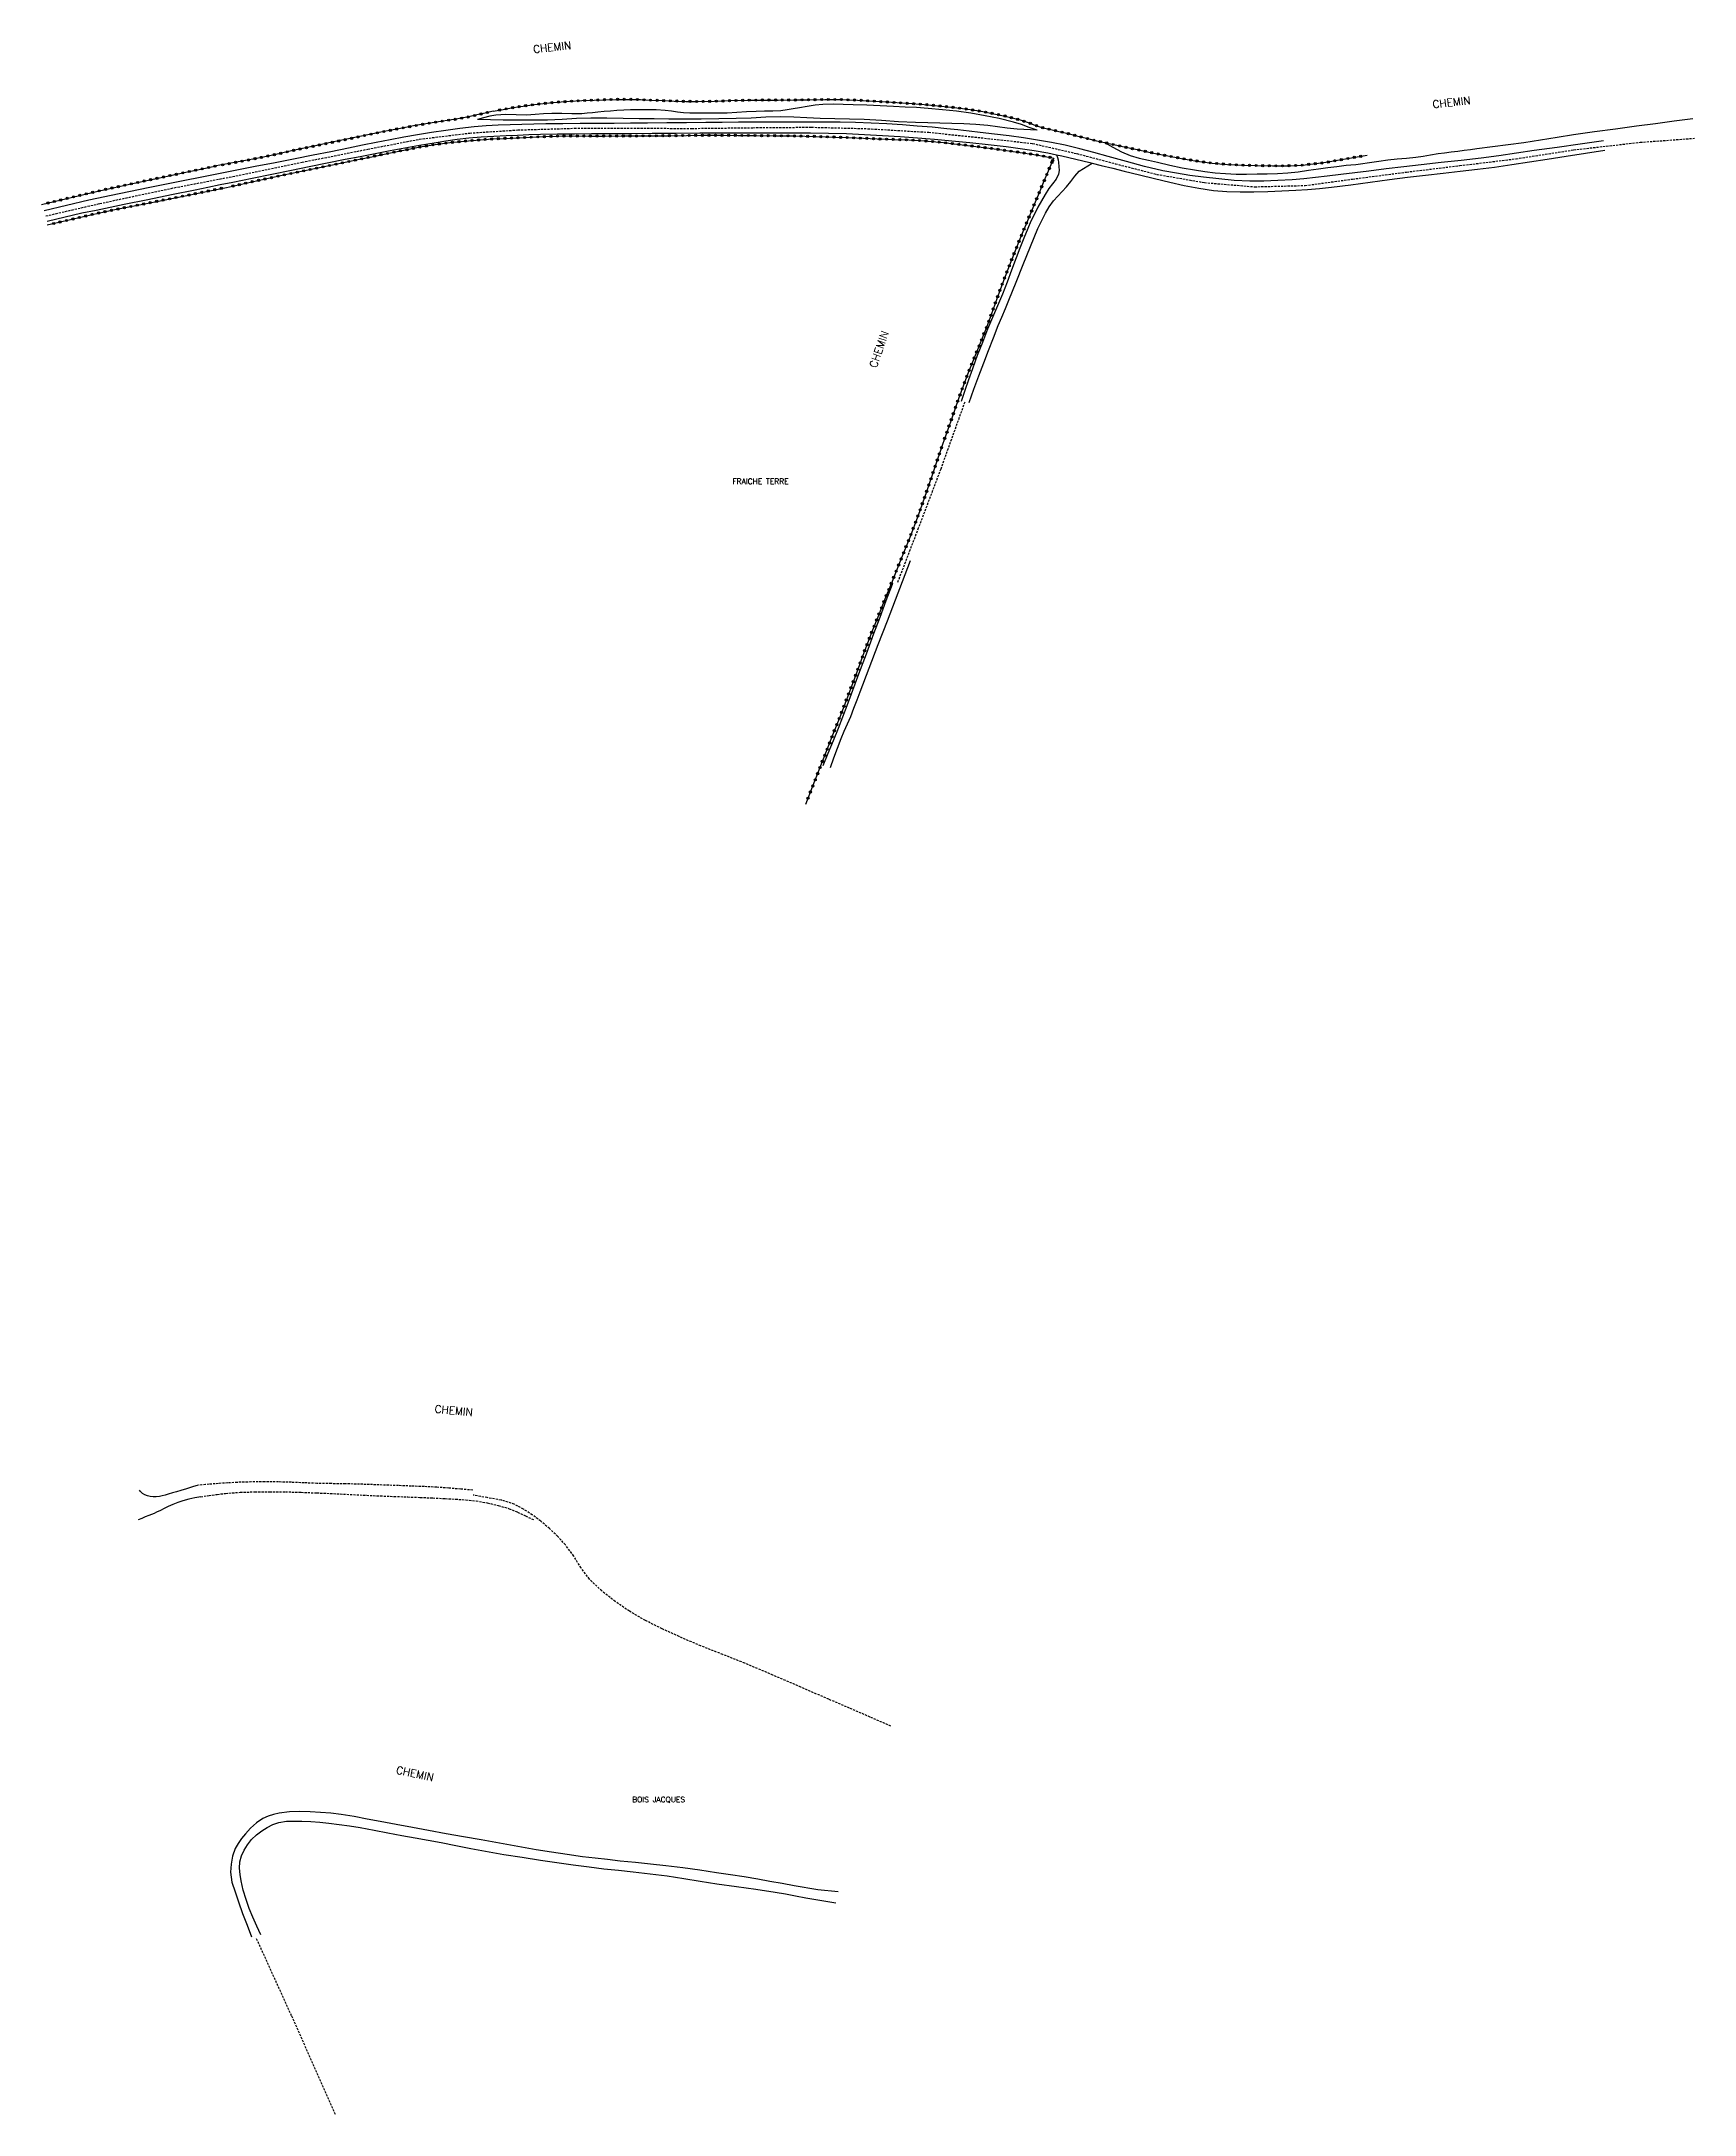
# Model space of a CAD drawing. Header units: millimetres. Extents: x 193000 to 194000, y 106000 to 107001.
# Drawn here: x 193623.4 to 194000, y 106000 to 106472.4 of the extents above; entities that cross this region are included whole.
import ezdxf
from ezdxf.enums import TextEntityAlignment as Align

# ---------------------------------------------------------------- set-up
doc = ezdxf.new("R2010")
doc.units = ezdxf.units.MM
doc.linetypes.add('DASHED', pattern=[0.75, 0.5, -0.25])
doc.layers.get('0').update_dxf_attribs({"linetype": 'CONTINUOUS'})
for name, color, linetype in [('W0001', 6, 'DASHED'), ('W0008', 7, 'CONTINUOUS'), ('W0070', 7, 'DASHED'), ('W0071', 7, 'CONTINUOUS'), ('W0211', 2, 'CONTINUOUS'), ('W0214', 2, 'CONTINUOUS'), ('W0323', 7, 'CONTINUOUS'), ('W0983', 7, 'CONTINUOUS'), ('W0989', 7, 'CONTINUOUS')]:
    doc.layers.add(name, color=color, linetype=linetype)
doc.styles.get("Standard").update_dxf_attribs({"font": 'romans.shx', "width": 0.85})

msp = doc.modelspace()

# ---------------------------------------------------------------- texts
at = {"layer": 'W0983'}
for s, p in [('FRAICHE TERRE', (193787.21, 106372.18)), ('BOIS JACQUES', (193764, 106071.79))]:
    msp.add_text(s, height=1.25, dxfattribs=at).set_placement(p, align=Align.MIDDLE_CENTER)
at = {"layer": 'W0989'}
for rotation, p in [(6.3201, (193735.51, 106469.75)), (6.3201, (193940.41, 106457.2)), (71.0289, (193813.61, 106397.88)), (354.6335, (193712.9, 106159.96)), (348.1715, (193704.06, 106077.72))]:
    msp.add_text('CHEMIN', height=1.75, rotation=rotation, dxfattribs=at).set_placement(p)

# ---------------------------------------------------------------- blocks, each defined once
blk = doc.blocks.new('t323o')
at = {"color": 0, "linetype": 'Continuous'}
for radius in [0.25, 0.15]:
    blk.add_circle((0, 0), radius, dxfattribs=at)

# ---------------------------------------------------------------- linework, layer by layer
at = {"layer": 'W0001'}
msp.add_lwpolyline([(193624.41, 106432.66), (193636.68, 106435.49), (193652.92, 106438.94), (193666.95, 106441.65), (193682.75, 106444.89), (193697.72, 106447.87), (193709.45, 106450.14), (193720.97, 106451.55), (193731.91, 106452.25), (193744.81, 106452.64), (193759.15, 106452.65), (193771.48, 106452.6), (193785.47, 106452.77), (193798.8, 106452.88), (193811.68, 106452.54), (193825.53, 106451.72), (193838.92, 106450.32), (193849.18, 106449.17), (193859.24, 106446.87), (193868.03, 106444.56), (193877.51, 106442.13), (193888.35, 106440.26), (193899.79, 106439.3), (193911.29, 106439.59), (193922.1, 106441.06), (193934.4, 106442.66), (193946.53, 106444.13), (193959.33, 106445.69), (193972.44, 106447.72), (193987.62, 106449.44), (194000, 106450.36)], dxfattribs=at)
at = {"layer": 'W0008'}
for points in [[(193666.96, 106440.39), (193671.41, 106441.3), (193675.86, 106442.2), (193680.32, 106443.1), (193684.41, 106443.93), (193688.51, 106444.74), (193692.61, 106445.56), (193696.01, 106446.24), (193699.42, 106446.92), (193702.83, 106447.58), (193706.17, 106448.19), (193709.51, 106448.78), (193712.86, 106449.33), (193715.49, 106449.75), (193718.13, 106450.14), (193720.78, 106450.46), (193723.59, 106450.69), (193726.41, 106450.84), (193729.23, 106450.97), (193731.84, 106451.08), (193734.45, 106451.18), (193737.06, 106451.26), (193740.93, 106451.34), (193744.81, 106451.38), (193748.69, 106451.41), (193753.3, 106451.45), (193757.91, 106451.47), (193762.52, 106451.5), (193767.96, 106451.54), (193773.4, 106451.59), (193778.83, 106451.62), (193784.05, 106451.63), (193789.27, 106451.62), (193794.49, 106451.61)], [(193979.24, 106449.75), (193973.97, 106449.02), (193968.71, 106448.28), (193963.44, 106447.54), (193959.42, 106446.96), (193955.39, 106446.37), (193951.36, 106445.82), (193946.81, 106445.3), (193942.26, 106444.82), (193937.7, 106444.32), (193933.74, 106443.85), (193929.78, 106443.36), (193925.81, 106442.88), (193922.63, 106442.49), (193919.45, 106442.11), (193916.27, 106441.75), (193913.62, 106441.43), (193910.97, 106441.13), (193908.31, 106440.89), (193905.1, 106440.7), (193901.88, 106440.59), (193898.65, 106440.6), (193895.15, 106440.77), (193891.64, 106441.08), (193888.15, 106441.48), (193885.05, 106441.89), (193881.95, 106442.38), (193878.87, 106442.96), (193874.71, 106443.95), (193870.58, 106445.1), (193866.44, 106446.24), (193863.18, 106447.11), (193859.93, 106447.97), (193856.65, 106448.75), (193853.48, 106449.39), (193850.29, 106449.96), (193847.09, 106450.48), (193843.82, 106450.91), (193840.54, 106451.29), (193837.26, 106451.66), (193834.72, 106451.96), (193832.18, 106452.26), (193829.64, 106452.54), (193826.29, 106452.86), (193822.93, 106453.15), (193819.57, 106453.4), (193816.01, 106453.62), (193812.45, 106453.8), (193808.88, 106453.93), (193805.35, 106453.99), (193801.81, 106454), (193798.27, 106454), (193794.15, 106454.03), (193790.04, 106454.05), (193785.92, 106454.05), (193782.2, 106454.02), (193778.48, 106453.97), (193774.75, 106453.93), (193770.31, 106453.89), (193765.86, 106453.85), (193761.42, 106453.82), (193757.62, 106453.79), (193753.83, 106453.75), (193750.04, 106453.72), (193746.11, 106453.7), (193742.19, 106453.68), (193738.27, 106453.64), (193735.56, 106453.59), (193732.86, 106453.52), (193730.15, 106453.42), (193727.42, 106453.31), (193724.69, 106453.17), (193721.97, 106452.97), (193718.72, 106452.61), (193715.48, 106452.16), (193712.24, 106451.67), (193709.09, 106451.15), (193705.95, 106450.6), (193702.81, 106450.01), (193699.65, 106449.4), (193696.5, 106448.75), (193693.35, 106448.11), (193689.31, 106447.3), (193685.26, 106446.49), (193681.21, 106445.68), (193676.64, 106444.79), (193672.08, 106443.9), (193667.5, 106443.02)], [(193794.49, 106451.61), (193798.59, 106451.56), (193802.69, 106451.51), (193806.79, 106451.41), (193810.88, 106451.24), (193814.96, 106451.01), (193819.04, 106450.75), (193822.96, 106450.46), (193826.88, 106450.13), (193830.8, 106449.78), (193834.93, 106449.39), (193839.06, 106448.97), (193843.17, 106448.48), (193846.36, 106448.04), (193849.53, 106447.57), (193852.69, 106447.01), (193854.67, 106446.59), (193855.88, 106446.33), (193859.04, 106445.56), (193862.21, 106444.8)], [(193862.21, 106444.8), (193862.78, 106444.66), (193864.83, 106444.16), (193867.46, 106443.52), (193870.08, 106442.88), (193873.53, 106442.02), (193876.98, 106441.16), (193880.44, 106440.36), (193883.74, 106439.63), (193887.05, 106438.96), (193890.38, 106438.47), (193893.43, 106438.24), (193896.5, 106438.15), (193899.56, 106438.14), (193902.76, 106438.2), (193905.96, 106438.35), (193909.16, 106438.54), (193911.86, 106438.71), (193914.57, 106438.93), (193917.27, 106439.18), (193921.7, 106439.71), (193926.11, 106440.35), (193930.53, 106440.97), (193934.61, 106441.48), (193938.69, 106441.96), (193942.77, 106442.44), (193946.64, 106442.89), (193950.52, 106443.33), (193954.39, 106443.81), (193958.4, 106444.38), (193962.4, 106444.99), (193966.4, 106445.6), (193970.78, 106446.28), (193975.16, 106446.96), (193979.54, 106447.65)], [(193667.5, 106443.02), (193661.03, 106441.73), (193654.56, 106440.44), (193648.1, 106439.13), (193641.11, 106437.7), (193634.14, 106436.24), (193623.98, 106433.79), (193623.98, 106433.79), (193623.98, 106433.79)], [(193624.65, 106431.48), (193624.65, 106431.48), (193624.65, 106431.48), (193632.62, 106433.35), (193635.83, 106434.01), (193639.05, 106434.67), (193642.26, 106435.33), (193647.64, 106436.42), (193653.02, 106437.51), (193658.4, 106438.61), (193661.26, 106439.2), (193664.11, 106439.79), (193666.96, 106440.39)]]:
    msp.add_lwpolyline(points, dxfattribs=at)
at = {"layer": 'W0070'}
for points in [[(193833.73, 106390.22), (193828.25, 106374.97), (193823.16, 106361.51), (193818.41, 106349.11)], [(193721.66, 106142.28), (193718.92, 106142.52), (193716.18, 106142.75), (193713.44, 106142.96), (193710.54, 106143.1), (193707.64, 106143.21), (193704.74, 106143.32), (193701.79, 106143.43), (193698.84, 106143.54), (193695.88, 106143.64), (193692.63, 106143.72), (193689.39, 106143.77), (193686.14, 106143.84), (193683.23, 106143.95), (193680.32, 106144.07), (193677.41, 106144.16), (193674.27, 106144.18), (193671.12, 106144.15), (193667.98, 106144.06), (193665.85, 106143.94), (193663.72, 106143.8), (193661.6, 106143.63), (193660.77, 106143.56), (193659.93, 106143.48), (193659.1, 106143.4)], [(193659.68, 106140.79), (193661.57, 106141.06), (193663.45, 106141.33), (193665.34, 106141.56), (193668.67, 106141.8), (193672.02, 106141.9), (193675.36, 106141.94), (193678.96, 106141.91), (193682.56, 106141.8), (193686.16, 106141.66), (193689.94, 106141.5), (193693.71, 106141.3), (193697.49, 106141.11), (193700.61, 106140.98), (193703.73, 106140.86), (193706.85, 106140.74), (193709.7, 106140.63), (193712.54, 106140.51), (193715.38, 106140.37), (193717.73, 106140.24), (193720.08, 106140.09), (193722.41, 106139.83), (193724.95, 106139.38), (193727.47, 106138.81), (193729.93, 106138.06), (193731.83, 106137.29), (193733.7, 106136.41), (193735.58, 106135.53)], [(193816.92, 106088.51), (193812.19, 106090.56), (193807.47, 106092.6), (193802.75, 106094.64), (193796.38, 106097.4), (193790.01, 106100.15), (193783.61, 106102.85), (193778.61, 106104.84), (193773.59, 106106.8), (193768.65, 106108.92), (193764.79, 106110.7), (193760.98, 106112.57), (193757.33, 106114.7), (193754.11, 106116.9), (193751.02, 106119.33), (193748.23, 106122.02), (193746.34, 106124.55), (193744.64, 106127.26), (193742.77, 106129.82), (193741, 106131.73), (193739.12, 106133.54), (193737.13, 106135.21), (193735.21, 106136.64), (193733.21, 106137.96), (193731.11, 106139.06), (193728.11, 106140.02), (193724.93, 106140.58), (193721.76, 106141.15)], [(193690.34, 106000), (193680.37, 106022.5), (193672.38, 106040.09)]]:
    msp.add_lwpolyline(points, dxfattribs=at)
at = {"layer": 'W0071'}
for points in [[(193854.67, 106446.59), (193854.83, 106446.01), (193854.99, 106445.42), (193855.11, 106444.84), (193855.2, 106443.94), (193855.21, 106443.03), (193855.09, 106442.16), (193854.53, 106441.01), (193853.69, 106439.96), (193852.87, 106438.89), (193852.02, 106437.51), (193851.2, 106436.11), (193850.41, 106434.68), (193849.59, 106433.08), (193848.82, 106431.45), (193848.08, 106429.8), (193847.16, 106427.58), (193846.3, 106425.33), (193845.44, 106423.08), (193844.4, 106420.33), (193843.37, 106417.57), (193842.31, 106414.83), (193841.2, 106412.16), (193840.06, 106409.5), (193838.94, 106406.83), (193837.76, 106403.84), (193836.6, 106400.83), (193835.49, 106397.81), (193834.62, 106395.34), (193833.78, 106392.86), (193832.94, 106390.38)], [(193834.71, 106390.18), (193835.84, 106393.19), (193836.97, 106396.2), (193838.11, 106399.21), (193839.18, 106402.03), (193840.26, 106404.86), (193841.38, 106407.67), (193842.18, 106409.61), (193843, 106411.54), (193843.81, 106413.48), (193845.44, 106417.55), (193847.05, 106421.62), (193848.7, 106425.68), (193849.55, 106427.74), (193850.4, 106429.79), (193851.36, 106431.8), (193852.15, 106433.27), (193853, 106434.72), (193853.95, 106436.09), (193854.91, 106437.19), (193855.94, 106438.23), (193856.94, 106439.3), (193857.88, 106440.51), (193858.79, 106441.74), (193859.82, 106442.83), (193860.76, 106443.49), (193861.77, 106444.08), (193862.78, 106444.66)], [(193803.14, 106306.97), (193803.93, 106309.19), (193804.72, 106311.41), (193805.57, 106313.61), (193806.29, 106315.28), (193807.05, 106316.94), (193807.77, 106318.62), (193808.5, 106320.48), (193809.19, 106322.36), (193809.88, 106324.23), (193811.94, 106329.63), (193814.03, 106335.02), (193816.11, 106340.41), (193821.4, 106354.11)], [(193817.2, 106348.66), (193815.78, 106344.91), (193814.36, 106341.15), (193812.94, 106337.4), (193811.24, 106332.81), (193809.55, 106328.23), (193807.85, 106323.64), (193806.88, 106321.04), (193805.91, 106318.44), (193804.91, 106315.85), (193803.76, 106313.01), (193802.58, 106310.19), (193801.4, 106307.36)], [(193659.1, 106143.4), (193657.78, 106143.01), (193656.46, 106142.61), (193655.14, 106142.21), (193654.17, 106141.93), (193653.21, 106141.65), (193652.24, 106141.37), (193651.58, 106141.17), (193650.92, 106140.98), (193650.24, 106140.84), (193649.54, 106140.75), (193648.82, 106140.73), (193648.13, 106140.81), (193647.53, 106140.97), (193646.94, 106141.21), (193646.42, 106141.54), (193646.17, 106141.76), (193645.94, 106142.01), (193645.71, 106142.25)], [(193659.68, 106140.79), (193658.32, 106140.5), (193656.97, 106140.21), (193655.63, 106139.85), (193654.48, 106139.46), (193653.34, 106139.01), (193652.22, 106138.53), (193651.36, 106138.1), (193650.5, 106137.65), (193649.63, 106137.24), (193649.03, 106137), (193648.42, 106136.77), (193647.81, 106136.54), (193647.02, 106136.2), (193646.24, 106135.85), (193645.45, 106135.49)], [(193804.88, 106050.75), (193803.34, 106050.9), (193801.81, 106051.04), (193800.28, 106051.22), (193798.46, 106051.49), (193796.66, 106051.81), (193794.86, 106052.14), (193792.11, 106052.63), (193789.36, 106053.14), (193786.61, 106053.63), (193783.48, 106054.14), (193780.34, 106054.63), (193777.2, 106055.1), (193773.35, 106055.67), (193769.49, 106056.21), (193765.64, 106056.7), (193762.17, 106057.08), (193758.7, 106057.42), (193755.23, 106057.77), (193752.37, 106058.09), (193749.51, 106058.41), (193746.66, 106058.76), (193743.13, 106059.25), (193739.62, 106059.79), (193736.11, 106060.35), (193731.93, 106061.07), (193727.76, 106061.82), (193723.58, 106062.57), (193719.57, 106063.27), (193715.56, 106063.98), (193711.55, 106064.69), (193707.88, 106065.38), (193704.22, 106066.08), (193700.55, 106066.77), (193697.59, 106067.34), (193694.63, 106067.9), (193691.65, 106068.36), (193689.32, 106068.64), (193686.97, 106068.86), (193684.63, 106068.98), (193682.26, 106069.04), (193679.89, 106069), (193677.57, 106068.69), (193676.28, 106068.37), (193675, 106067.96), (193673.8, 106067.43), (193672.35, 106066.47), (193671.03, 106065.29), (193669.84, 106063.99), (193668.97, 106062.92), (193668.18, 106061.78), (193667.53, 106060.59), (193666.93, 106058.87), (193666.58, 106057.04), (193666.47, 106055.23), (193666.79, 106052.97), (193667.5, 106050.73), (193668.28, 106048.5), (193669.21, 106045.82), (193670.23, 106043.16), (193671.26, 106040.51)], [(193673.34, 106040.96), (193672.45, 106042.95), (193671.55, 106044.94), (193670.74, 106046.96), (193670.01, 106049.03), (193669.37, 106051.12), (193668.9, 106053.25), (193668.66, 106054.7), (193668.49, 106056.17), (193668.56, 106057.6), (193668.94, 106058.95), (193669.55, 106060.26), (193670.29, 106061.47), (193671.25, 106062.65), (193672.38, 106063.71), (193673.6, 106064.65), (193674.82, 106065.42), (193676.12, 106066.07), (193677.48, 106066.56), (193679.18, 106066.84), (193680.95, 106066.88), (193682.71, 106066.85), (193684.75, 106066.78), (193686.79, 106066.61), (193688.82, 106066.4), (193691.2, 106066.11), (193693.59, 106065.77), (193695.96, 106065.4), (193699.15, 106064.84), (193702.33, 106064.22), (193705.51, 106063.61), (193708.49, 106063.06), (193711.47, 106062.52), (193714.45, 106061.96), (193717.81, 106061.3), (193721.17, 106060.62), (193724.54, 106059.98), (193728.72, 106059.28), (193732.92, 106058.63), (193737.11, 106058), (193740.8, 106057.45), (193744.49, 106056.91), (193748.18, 106056.41), (193751.51, 106056.02), (193754.84, 106055.66), (193758.17, 106055.29), (193760.76, 106055), (193763.35, 106054.71), (193765.94, 106054.38), (193769.72, 106053.81), (193773.49, 106053.18), (193777.27, 106052.56), (193781.7, 106051.94), (193786.12, 106051.35), (193790.54, 106050.68), (193792.88, 106050.26), (193795.21, 106049.82), (193797.54, 106049.39), (193799.81, 106049), (193802.09, 106048.62), (193804.36, 106048.24)]]:
    msp.add_lwpolyline(points, dxfattribs=at)
at = {"layer": 'W0211'}
for points in [[(193850.22, 106452.2), (193848.42, 106452.83), (193846.63, 106453.47), (193844.82, 106454.05), (193841.61, 106454.86), (193838.36, 106455.5), (193835.09, 106456.04), (193831.88, 106456.5), (193828.66, 106456.87), (193825.43, 106457.16), (193822.78, 106457.34), (193820.13, 106457.47), (193817.48, 106457.59), (193814.43, 106457.74), (193811.39, 106457.87), (193808.35, 106457.97), (193806.03, 106458.06), (193803.72, 106458.14), (193801.41, 106458.08), (193799.64, 106457.88), (193797.87, 106457.61), (193796.1, 106457.32), (193794.68, 106457.07), (193793.26, 106456.82), (193791.83, 106456.62), (193789.98, 106456.51), (193788.11, 106456.51), (193786.25, 106456.48), (193784.03, 106456.36), (193781.81, 106456.21), (193779.6, 106456.11), (193777.76, 106456.08), (193775.92, 106456.07), (193774.08, 106456.09), (193772.61, 106456.09), (193771.13, 106456.11), (193769.66, 106456.17), (193768.28, 106456.32), (193766.9, 106456.52), (193765.52, 106456.68), (193763.42, 106456.81), (193761.31, 106456.85), (193759.2, 106456.84), (193757.62, 106456.81), (193756.03, 106456.75), (193754.45, 106456.66), (193753, 106456.55), (193751.56, 106456.42), (193750.12, 106456.29), (193748.92, 106456.17), (193747.73, 106456.05), (193746.53, 106455.96), (193744.24, 106455.93), (193741.95, 106456.01), (193739.65, 106456.03), (193737.74, 106455.92), (193735.83, 106455.77), (193733.92, 106455.65), (193731.56, 106455.69), (193729.21, 106455.78), (193726.88, 106455.64), (193725.5, 106455.37), (193724.13, 106455.01), (193722.76, 106454.66)], [(193865.54, 106449.37), (193867.48, 106448.33), (193869.43, 106447.29), (193871.43, 106446.41), (193873.47, 106445.8), (193875.57, 106445.35), (193877.66, 106444.91), (193880.46, 106444.26), (193883.27, 106443.65), (193886.09, 106443.13), (193888.43, 106442.78), (193890.79, 106442.5), (193893.15, 106442.3), (193895.54, 106442.21), (193897.94, 106442.2), (193900.34, 106442.23), (193902.67, 106442.27), (193905, 106442.34), (193907.33, 106442.49), (193909.68, 106442.74), (193912.02, 106443.07), (193914.36, 106443.4), (193916.45, 106443.67), (193918.54, 106443.95), (193920.62, 106444.2), (193921.72, 106444.31), (193922.81, 106444.41), (193923.9, 106444.53), (193925.98, 106444.83), (193928.05, 106445.17), (193930.13, 106445.47), (193932.24, 106445.67), (193934.37, 106445.82), (193936.49, 106446.03), (193938.18, 106446.29), (193939.87, 106446.58), (193941.56, 106446.86), (193943.06, 106447.06), (193944.57, 106447.25), (193946.07, 106447.43), (193947.53, 106447.62), (193948.98, 106447.8), (193950.43, 106447.99), (193953.99, 106448.45), (193957.55, 106448.93), (193961.1, 106449.43), (193964.89, 106450.01), (193968.67, 106450.61), (193972.46, 106451.2), (193977.24, 106451.89), (193982.02, 106452.54), (193986.8, 106453.18), (193991.08, 106453.76), (193995.37, 106454.33), (193999.65, 106454.89)]]:
    msp.add_lwpolyline(points, dxfattribs=at)
at = {"layer": 'W0214'}
msp.add_lwpolyline([(193850.22, 106452.2), (193848.69, 106452.26), (193847.16, 106452.32), (193845.64, 106452.42), (193843.41, 106452.66), (193841.19, 106452.98), (193838.97, 106453.25), (193836.26, 106453.47), (193833.54, 106453.63), (193830.83, 106453.75), (193828.06, 106453.83), (193825.29, 106453.88), (193822.53, 106453.94), (193818.63, 106454.14), (193814.74, 106454.39), (193810.84, 106454.6), (193807.49, 106454.71), (193804.14, 106454.79), (193800.79, 106454.89), (193797.79, 106455.01), (193794.79, 106455.15), (193791.79, 106455.21), (193788.42, 106455.14), (193785.05, 106454.97), (193781.68, 106454.84), (193777.68, 106454.76), (193773.68, 106454.72), (193769.68, 106454.71), (193766.32, 106454.73), (193762.95, 106454.77), (193759.58, 106454.81), (193755.9, 106454.88), (193752.23, 106454.95), (193748.55, 106454.94), (193745.27, 106454.83), (193741.99, 106454.66), (193738.71, 106454.52), (193736.3, 106454.48), (193733.9, 106454.45), (193731.49, 106454.45), (193728.58, 106454.49), (193725.67, 106454.57), (193722.76, 106454.66)], dxfattribs=at)
at = {"layer": 'W0323'}
for points in [[(193726.31, 106456.56), (193724.46, 106456.11), (193722.61, 106455.66), (193720.76, 106455.24), (193717.82, 106454.72), (193714.86, 106454.28), (193711.91, 106453.83), (193708.55, 106453.24), (193705.2, 106452.62), (193701.85, 106451.98), (193698.51, 106451.3), (193695.17, 106450.6), (193691.83, 106449.9), (193688.83, 106449.28), (193685.83, 106448.66), (193682.83, 106448.03), (193679.63, 106447.33), (193676.44, 106446.61), (193673.24, 106445.93), (193669.89, 106445.28), (193666.54, 106444.66), (193663.18, 106444.04)], [(193726.31, 106456.56), (193728.58, 106456.95), (193730.85, 106457.34), (193733.12, 106457.7), (193735.7, 106458.04), (193738.29, 106458.34), (193740.88, 106458.59), (193743.68, 106458.8), (193746.47, 106458.94), (193749.27, 106459.06), (193751.96, 106459.15), (193754.64, 106459.22), (193757.33, 106459.23), (193759.85, 106459.16), (193762.37, 106459.04), (193764.89, 106458.94), (193767.54, 106458.85), (193770.19, 106458.77), (193772.84, 106458.73), (193776.62, 106458.79), (193780.4, 106458.93), (193784.17, 106459.04), (193787.72, 106459.07), (193791.26, 106459.07), (193794.81, 106459.08), (193798.34, 106459.13), (193801.87, 106459.19), (193805.4, 106459.18), (193809.27, 106459.04), (193813.15, 106458.81), (193817.02, 106458.56), (193820.77, 106458.32), (193824.52, 106458.05), (193828.25, 106457.71), (193831.34, 106457.37), (193834.42, 106456.98), (193837.49, 106456.5), (193840.39, 106455.96), (193843.27, 106455.35), (193846.11, 106454.6), (193847.92, 106454.01), (193849.72, 106453.36), (193851.54, 106452.77), (193853.34, 106452.32), (193855.15, 106451.92), (193856.97, 106451.51), (193859.22, 106450.93), (193861.47, 106450.35), (193863.72, 106449.79), (193865.54, 106449.37), (193865.71, 106449.33), (193867.71, 106448.9), (193869.71, 106448.48), (193873.02, 106447.76), (193876.33, 106447.06), (193879.66, 106446.4), (193883.14, 106445.76), (193886.62, 106445.17), (193890.12, 106444.7), (193893.56, 106444.41), (193897.01, 106444.24), (193900.46, 106444.14), (193903.86, 106444.08), (193907.26, 106444.09), (193910.65, 106444.23), (193915.57, 106444.8), (193920.48, 106445.65), (193925.38, 106446.51)], [(193665.53, 106439.16), (193669.63, 106440.06), (193673.72, 106440.96), (193677.82, 106441.84), (193682.26, 106442.77), (193686.7, 106443.68), (193691.14, 106444.59), (193695.07, 106445.42), (193699.01, 106446.24), (193702.94, 106447.04), (193706.31, 106447.72), (193709.68, 106448.37), (193713.06, 106448.94), (193716.46, 106449.38), (193719.87, 106449.72), (193723.29, 106450.01), (193726.2, 106450.2), (193729.13, 106450.34), (193732.05, 106450.48), (193735.07, 106450.62), (193738.08, 106450.75), (193741.09, 106450.84), (193744.57, 106450.88), (193748.05, 106450.87), (193751.53, 106450.87), (193755.44, 106450.88), (193759.35, 106450.89), (193763.26, 106450.91), (193766.81, 106450.95), (193770.35, 106451), (193773.9, 106451.03), (193777.97, 106451.03), (193782.04, 106451.01), (193786.11, 106450.98), (193790.61, 106450.93), (193795.11, 106450.88), (193799.6, 106450.79), (193804.32, 106450.63), (193809.04, 106450.43), (193813.76, 106450.23), (193817.36, 106450.1), (193820.97, 106449.98), (193824.56, 106449.78), (193828.87, 106449.39), (193833.17, 106448.89), (193837.46, 106448.35), (193841.66, 106447.79), (193845.85, 106447.2), (193850.04, 106446.6), (193854.04, 106445.86), (193853.71, 106445.18)], [(193623.39, 106435.27), (193623.39, 106435.27), (193623.39, 106435.27), (193636.23, 106438.31), (193644.5, 106440.12), (193652.77, 106441.88), (193656.24, 106442.61), (193659.71, 106443.32), (193663.18, 106444.04)], [(193853.71, 106445.18), (193852.75, 106442.88), (193851.79, 106440.58), (193850.83, 106438.28), (193849.42, 106434.9), (193848, 106431.51), (193846.61, 106428.12), (193845.07, 106424.31), (193843.55, 106420.49), (193842.08, 106416.66), (193840.95, 106413.51), (193839.84, 106410.35), (193838.7, 106407.21), (193837.27, 106403.64), (193835.8, 106400.09), (193834.36, 106396.53), (193832.41, 106391.22), (193830.54, 106385.88), (193828.68, 106380.54)], [(193624.71, 106430.6), (193624.71, 106430.6), (193624.71, 106430.6), (193624.71, 106430.6), (193635.3, 106433.08), (193640.08, 106434.11), (193644.88, 106435.05), (193649.68, 106435.98), (193665.53, 106439.16)], [(193828.68, 106380.54), (193826.86, 106375.16), (193825.03, 106369.78), (193823.13, 106364.43), (193821.2, 106359.39), (193819.19, 106354.38), (193817.18, 106349.37), (193815.7, 106345.67), (193814.21, 106341.98), (193812.74, 106338.27), (193810.76, 106333.06), (193808.82, 106327.83), (193806.86, 106322.61), (193805.26, 106318.47), (193803.64, 106314.34), (193802.03, 106310.21), (193800.52, 106306.33), (193799.01, 106302.45), (193797.49, 106298.57)]]:
    msp.add_lwpolyline(points, dxfattribs=at)

# ---------------------------------------------------------------- block references
for p, rotation in [((193753.15, 106459.18), 1.36545089632446), ((193754.65, 106459.22), 0.2134706198564221), ((193756.15, 106459.22), 0.2134706198564221), ((193757.65, 106459.22), 358.4788286861155), ((193759.15, 106459.18), 358.4788286861155), ((193799.64, 106459.16), 0.9899985051143747), ((193801.14, 106459.18), 0.9899985051143747), ((193802.64, 106459.19), 359.8376434508007), ((193804.14, 106459.19), 359.8376434508007), ((193805.64, 106459.18), 357.8865599575115), ((193716.16, 106454.48), 188.3904373116956), ((193717.64, 106454.69), 188.3904373116956), ((193719.12, 106454.95), 190.1091520245747), ((193720.6, 106455.22), 190.1091520245747), ((193722.06, 106455.54), 192.5973940850862), ((193723.52, 106455.88), 193.7076743567389), ((193724.98, 106456.24), 193.7005441049433), ((193727.79, 106456.82), 9.781561050604951), ((193729.27, 106457.07), 9.752808175619185), ((193730.75, 106457.32), 9.752808175619185), ((193732.23, 106457.56), 8.876814363722684), ((193733.71, 106457.78), 7.638278448274016), ((193735.2, 106457.98), 7.638278448274016), ((193736.69, 106458.16), 6.614727366071272), ((193738.18, 106458.33), 6.614727366071272), ((193739.67, 106458.48), 5.511285228243368), ((193741.17, 106458.61), 4.175961016904037), ((193742.66, 106458.72), 4.175961016904037), ((193744.16, 106458.82), 3.007413572977321), ((193745.66, 106458.9), 3.007413572977321), ((193747.16, 106458.97), 2.331469050696991), ((193748.65, 106459.03), 2.331469050696991), ((193750.15, 106459.09), 2.02713402398772), ((193751.65, 106459.14), 2.02713402398772), ((193760.65, 106459.12), 357.3665228113456), ((193762.15, 106459.05), 357.3665228113456), ((193763.65, 106458.99), 357.6168897289997), ((193765.15, 106458.93), 358.0757240570431), ((193766.64, 106458.88), 358.0757240570431), ((193768.14, 106458.83), 358.3134088734977), ((193769.64, 106458.79), 358.3134088734977), ((193771.14, 106458.76), 359.1565217158317), ((193772.64, 106458.74), 359.1565217158317), ((193774.14, 106458.75), 0.8949367423472786), ((193775.64, 106458.78), 0.8949367423472786), ((193777.14, 106458.81), 2.062181891144392), ((193778.64, 106458.86), 2.062181891144392), ((193780.14, 106458.92), 2.062181891144392), ((193781.64, 106458.96), 1.6227188618346), ((193783.14, 106459.01), 1.6227188618346), ((193784.64, 106459.04), 0.4848610307910136), ((193786.14, 106459.05), 0.4848610307910136), ((193787.64, 106459.06), 0.4848610307910136), ((193789.14, 106459.07), 0.04847357511447765), ((193790.64, 106459.07), 0.04847357511447765), ((193792.14, 106459.07), 0.1777359145357537), ((193793.64, 106459.08), 0.1777359145357537), ((193795.14, 106459.08), 0.8761628213717718), ((193796.64, 106459.11), 0.8761628213717718), ((193798.14, 106459.13), 0.8761628213717718), ((193807.14, 106459.12), 357.8865599575115), ((193808.63, 106459.06), 357.8865599575115), ((193810.13, 106458.99), 356.6309377027997), ((193811.63, 106458.9), 356.6309377027997), ((193813.13, 106458.81), 356.6309377027997), ((193814.62, 106458.71), 356.2016436330443), ((193816.12, 106458.62), 356.2016436330443), ((193817.62, 106458.52), 356.3523111384681), ((193819.11, 106458.42), 356.3523111384681), ((193820.61, 106458.33), 356.3523111384681), ((193822.11, 106458.22), 355.9698075940521), ((193823.6, 106458.12), 355.9698075940521), ((193825.1, 106458), 354.7889916532302), ((193826.59, 106457.86), 354.7889916532302), ((193828.09, 106457.73), 354.7889916532302), ((193829.58, 106457.57), 353.6985037236837), ((193831.07, 106457.4), 353.6985037236837), ((193832.56, 106457.22), 352.735500247455), ((193834.05, 106457.03), 352.735500247455), ((193835.53, 106456.8), 351.0686285650475), ((193837.01, 106456.57), 351.0686285650475), ((193838.49, 106456.31), 349.5262477898264), ((193839.96, 106456.04), 349.5262477898264), ((193841.43, 106455.74), 347.9500699777919), ((193842.9, 106455.42), 347.9500699777919), ((193844.36, 106455.06), 345.4012634444089), ((193845.81, 106454.68), 345.4012634444089), ((193691.11, 106449.75), 191.6433206120425), ((193692.57, 106450.05), 191.8999101565402), ((193694.04, 106450.36), 191.8999101565402), ((193695.51, 106450.67), 191.9163538824827), ((193696.98, 106450.98), 191.9163538824827), ((193698.45, 106451.29), 191.9163538824827), ((193699.92, 106451.59), 191.4549680806022), ((193701.39, 106451.89), 191.4549680806022), ((193702.86, 106452.17), 190.8518923469453), ((193704.33, 106452.46), 190.8518923469453), ((193705.8, 106452.73), 190.4040026076341), ((193707.28, 106453.01), 190.4040026076341), ((193708.76, 106453.27), 189.9291418241746), ((193710.23, 106453.53), 189.9291418241746), ((193711.71, 106453.79), 189.9291418241746), ((193713.19, 106454.03), 188.8001185671942), ((193714.67, 106454.25), 188.8001185671942), ((193719.99, 106449.73), 4.770584109194542), ((193721.48, 106449.86), 4.770584109194542), ((193722.98, 106449.98), 4.770584109194542), ((193724.47, 106450.09), 3.742440494594687), ((193725.97, 106450.18), 3.742440494594687), ((193727.47, 106450.26), 2.820365125142263), ((193728.97, 106450.34), 2.820365125142263), ((193730.46, 106450.4), 2.604339890731406), ((193731.96, 106450.47), 2.604339890731406), ((193733.46, 106450.54), 2.717276085088713), ((193734.96, 106450.61), 2.717276085088713), ((193736.46, 106450.68), 2.488727964297787), ((193737.96, 106450.74), 2.488727964297787), ((193739.46, 106450.79), 1.785757622332708), ((193740.96, 106450.84), 1.785757622332708), ((193742.45, 106450.86), 0.6424501875343591), ((193743.95, 106450.88), 0.6424501875343591), ((193745.45, 106450.88), 359.8352627326097), ((193746.95, 106450.88), 359.8352627326097), ((193748.45, 106450.87), 359.8847168967917), ((193749.95, 106450.87), 359.8847168967917), ((193751.45, 106450.87), 359.8847168967917), ((193752.95, 106450.87), 0.1611485330291674), ((193754.45, 106450.87), 0.1611485330291674), ((193755.95, 106450.88), 0.1904967747966725), ((193757.45, 106450.88), 0.1904967747966725), ((193758.95, 106450.89), 0.1904967747966725), ((193760.45, 106450.9), 0.3222945165471062), ((193761.95, 106450.9), 0.3222945165471062), ((193763.45, 106450.91), 0.6141484446170244), ((193764.95, 106450.93), 0.6141484446170244), ((193766.45, 106450.95), 0.6141484446170244), ((193767.95, 106450.96), 0.7432199748416657), ((193769.45, 106450.98), 0.7432199748416657), ((193770.95, 106451), 0.4848610307910136), ((193772.45, 106451.01), 0.4848610307910136), ((193773.95, 106451.03), 0.02814825601753483), ((193775.45, 106451.03), 0.02814825601753483), ((193776.95, 106451.03), 0.02814825601753483), ((193778.45, 106451.03), 359.7185888074562), ((193779.95, 106451.02), 359.7185888074562), ((193781.45, 106451.01), 359.7185888074562), ((193782.95, 106451), 359.5355639125729), ((193784.45, 106450.99), 359.5355639125729), ((193785.95, 106450.98), 359.5355639125729), ((193787.45, 106450.96), 359.4776380086654), ((193788.95, 106450.95), 359.4776380086654), ((193790.45, 106450.94), 359.4776380086654), ((193791.95, 106450.92), 359.2865470721874), ((193793.45, 106450.9), 359.2865470721874), ((193794.95, 106450.88), 359.2865470721874), ((193796.45, 106450.85), 358.8150027319044), ((193797.95, 106450.82), 358.8150027319044), ((193799.45, 106450.79), 358.8150027319044), ((193800.95, 106450.74), 358.0835754009669), ((193802.45, 106450.69), 358.0835754009669), ((193803.95, 106450.64), 358.0835754009669), ((193805.45, 106450.58), 357.5857814572967), ((193806.95, 106450.52), 357.5857814572967), ((193808.45, 106450.45), 357.5857814572967), ((193809.94, 106450.39), 357.5499486892139), ((193811.44, 106450.33), 357.5499486892139), ((193812.94, 106450.26), 357.5499486892139), ((193814.44, 106450.2), 358.0436984059753), ((193815.94, 106450.15), 358.0436984059753), ((193817.44, 106450.1), 357.9960221742765), ((193818.94, 106450.05), 357.9960221742765), ((193820.44, 106450), 357.9960221742765), ((193821.94, 106449.92), 356.8157564015665), ((193823.43, 106449.84), 356.8157564015665), ((193824.93, 106449.74), 354.8271568426921), ((193847.24, 106454.24), 341.8309229554983), ((193848.66, 106453.75), 340.1909742170064), ((193850.07, 106453.25), 342.0300887038274), ((193851.5, 106452.79), 342.0300887038274), ((193852.95, 106452.42), 345.7765650275388), ((193854.41, 106452.08), 347.5715057797525), ((193855.88, 106451.75), 347.2271543296948), ((193857.34, 106451.41), 345.7723526148852), ((193858.79, 106451.04), 345.7723526148852), ((193860.24, 106450.67), 345.3594057103679), ((193861.69, 106450.29), 346.0235829482196), ((193863.15, 106449.93), 346.0235829482196), ((193669.09, 106445.13), 190.4370406863793), ((193670.56, 106445.41), 191.0200298996511), ((193672.03, 106445.69), 191.0200298996511), ((193673.5, 106445.99), 192.0592585961835), ((193674.97, 106446.3), 192.0592585961835), ((193676.44, 106446.61), 192.0592585961835), ((193677.9, 106446.94), 192.6466258022173), ((193679.36, 106447.27), 192.6466258022173), ((193680.83, 106447.59), 192.3957829211236), ((193682.29, 106447.91), 192.3957829211236), ((193683.76, 106448.23), 191.8338194321587), ((193685.23, 106448.53), 191.8338194321587), ((193686.7, 106448.84), 191.6250231099175), ((193688.17, 106449.14), 191.6250231099175), ((193689.64, 106449.44), 191.6433206120425), ((193693.41, 106445.07), 11.8328478573097), ((193694.88, 106445.38), 11.8328478573097), ((193696.35, 106445.68), 11.8497302905475), ((193697.82, 106445.99), 11.8497302905475), ((193699.28, 106446.3), 11.45535292189799), ((193700.75, 106446.6), 11.45535292189799), ((193702.23, 106446.89), 11.45535292189799), ((193703.7, 106447.19), 11.35575337791538), ((193705.17, 106447.49), 11.35575337791538), ((193706.64, 106447.78), 11.01537205333124), ((193708.11, 106448.07), 11.01537205333124), ((193709.58, 106448.35), 11.01537205333124), ((193711.06, 106448.6), 9.46232220794571), ((193712.54, 106448.85), 9.46232220794571), ((193714.03, 106449.06), 7.365762221690276), ((193715.51, 106449.25), 7.365762221690276), ((193717, 106449.43), 5.827020768836653), ((193718.49, 106449.58), 5.827020768836653), ((193826.42, 106449.61), 354.8271568426921), ((193827.92, 106449.47), 354.8271568426921), ((193829.41, 106449.32), 353.3922573739203), ((193830.9, 106449.15), 353.3922573739203), ((193832.39, 106448.98), 353.3922573739203), ((193833.88, 106448.8), 352.8470737347417), ((193835.37, 106448.61), 352.8470737347417), ((193836.86, 106448.43), 352.8470737347417), ((193838.34, 106448.23), 352.4250348363968), ((193839.83, 106448.04), 352.4250348363968), ((193841.32, 106447.84), 352.4250348363968), ((193842.8, 106447.63), 351.8909573426736), ((193844.29, 106447.42), 351.8909573426736), ((193845.77, 106447.21), 351.8909573426736), ((193847.26, 106446.99), 351.8928664877951), ((193848.74, 106446.78), 351.8928664877951), ((193850.23, 106446.56), 349.5526740581804), ((193851.7, 106446.29), 349.5526740581804), ((193853.18, 106446.02), 349.5526740581804), ((193853.77, 106445.3), 244.7260941745343), ((193864.61, 106449.58), 347.2011827618114), ((193866.07, 106449.26), 347.7936050170815), ((193867.54, 106448.94), 347.7936050170815), ((193869.01, 106448.62), 347.9424390709643), ((193870.47, 106448.31), 347.797744060667), ((193871.94, 106447.99), 347.797744060667), ((193873.41, 106447.68), 348.0399117373632), ((193874.87, 106447.37), 348.0399117373632), ((193876.34, 106447.06), 348.8659124956641), ((193877.81, 106446.77), 348.8659124956641), ((193879.28, 106446.48), 348.8659124956641), ((193880.76, 106446.2), 349.4937759505567), ((193882.23, 106445.93), 349.4937759505567), ((193883.71, 106445.66), 350.3645712409651), ((193885.19, 106445.41), 350.3645712409651), ((193886.67, 106445.16), 352.4343020129601), ((193888.15, 106444.96), 352.4343020129601), ((193916.57, 106444.97), 9.87862611413852), ((193918.05, 106445.23), 9.87862611413852), ((193919.52, 106445.48), 9.87862611413852), ((193921, 106445.74), 9.891942602227985), ((193922.48, 106446), 9.891942602227985), ((193923.96, 106446.26), 9.891942602227985), ((193645.32, 106440.29), 12.06402534196784), ((193646.79, 106440.6), 12.06402534196784), ((193648.25, 106440.92), 12.06402534196784), ((193649.72, 106441.23), 12.06402534196784), ((193651.19, 106441.54), 12.06402534196784), ((193652.65, 106441.86), 12.06402534196784), ((193654.12, 106442.16), 11.76960766792157), ((193655.59, 106442.47), 11.76960766792157), ((193657.06, 106442.78), 11.69046116830908), ((193658.53, 106443.08), 11.69046116830908), ((193660, 106443.38), 11.68718579303031), ((193661.46, 106443.69), 11.68718579303031), ((193662.93, 106443.99), 11.68718579303031), ((193664.66, 106444.31), 190.4205225228322), ((193666.14, 106444.59), 190.4205225228322), ((193667.61, 106444.86), 190.4370406863793), ((193671.39, 106440.45), 12.33616776957934), ((193672.86, 106440.77), 12.33616776957934), ((193674.32, 106441.08), 12.14343251756973), ((193675.79, 106441.4), 12.14343251756973), ((193677.26, 106441.72), 12.14343251756973), ((193678.72, 106442.03), 11.82551612299597), ((193680.19, 106442.33), 11.82551612299597), ((193681.66, 106442.64), 11.82551612299597), ((193683.13, 106442.94), 11.61725181510104), ((193684.6, 106443.25), 11.61725181510104), ((193686.07, 106443.55), 11.61725181510104), ((193687.54, 106443.85), 11.63217755478829), ((193689.01, 106444.15), 11.63217755478829), ((193690.48, 106444.46), 11.63217755478829), ((193691.94, 106444.76), 11.8328478573097), ((193851.85, 106440.72), 247.3023500242336), ((193852.43, 106442.1), 247.3023500242336), ((193853.01, 106443.49), 247.2811512342164), ((193853.59, 106444.87), 247.2811512342164), ((193889.64, 106444.76), 352.4343020129601), ((193891.13, 106444.62), 355.1576838042499), ((193892.63, 106444.49), 355.1576838042499), ((193894.12, 106444.38), 357.1939547926967), ((193895.62, 106444.31), 357.1939547926967), ((193897.12, 106444.24), 358.3729052467472), ((193898.62, 106444.2), 358.3729052467472), ((193900.12, 106444.15), 358.3729052467472), ((193901.62, 106444.12), 358.9384643868837), ((193903.12, 106444.09), 358.9384643868837), ((193904.62, 106444.08), 0.1179270479618597), ((193906.12, 106444.08), 0.1179270479618597), ((193907.62, 106444.1), 2.364156960585682), ((193909.12, 106444.16), 2.364156960585682), ((193910.62, 106444.23), 2.364156960585682), ((193912.11, 106444.4), 6.600486120858345), ((193913.6, 106444.57), 6.600486120858345), ((193915.09, 106444.74), 6.600486120858345), ((193624.85, 106435.62), 13.34163129629772), ((193626.31, 106435.96), 13.34163129629772), ((193627.77, 106436.31), 13.34163129629772), ((193629.23, 106436.65), 13.34163129629772), ((193630.68, 106437), 13.34163129629772), ((193632.14, 106437.35), 13.34163129629772), ((193633.6, 106437.69), 13.34163129629772), ((193635.06, 106438.04), 13.34163129629772), ((193636.52, 106438.38), 12.28576909334756), ((193637.99, 106438.7), 12.28576909334756), ((193639.46, 106439.02), 12.28576909334756), ((193640.92, 106439.34), 12.28576909334756), ((193642.39, 106439.66), 12.28576909334756), ((193643.85, 106439.97), 12.28576909334756), ((193648.16, 106435.69), 11.05271409191706), ((193649.64, 106435.97), 11.05271409191706), ((193651.11, 106436.27), 11.34608122604202), ((193652.58, 106436.56), 11.34608122604202), ((193654.05, 106436.86), 11.34608122604202), ((193655.52, 106437.16), 11.34608122604202), ((193656.99, 106437.45), 11.34608122604202), ((193658.46, 106437.75), 11.34608122604202), ((193659.93, 106438.04), 11.34608122604202), ((193661.4, 106438.34), 11.34608122604202), ((193662.87, 106438.63), 11.34608122604202), ((193664.34, 106438.93), 11.34608122604202), ((193667, 106439.48), 12.32573716190975), ((193668.46, 106439.8), 12.32573716190975), ((193669.93, 106440.12), 12.33616776957934), ((193850.11, 106436.57), 247.3104000126252), ((193850.69, 106437.95), 247.3104000126252), ((193851.27, 106439.33), 247.3235553773831), ((193626.17, 106430.94), 13.20818100037643), ((193627.63, 106431.28), 13.20818100037643), ((193629.09, 106431.62), 13.20818100037643), ((193630.55, 106431.97), 13.20818100037643), ((193632.02, 106432.31), 13.20818100037643), ((193633.48, 106432.65), 13.20818100037643), ((193634.94, 106433), 13.20818100037643), ((193636.4, 106433.32), 12.12093858491849), ((193637.87, 106433.63), 12.12093858491849), ((193639.33, 106433.95), 12.12093858491849), ((193640.8, 106434.25), 11.06420676073437), ((193642.28, 106434.54), 11.06420676073437), ((193643.75, 106434.82), 11.06420676073437), ((193645.22, 106435.11), 11.05271409191706), ((193646.69, 106435.4), 11.05271409191706), ((193847.8, 106431.03), 247.6615308882714), ((193848.38, 106432.41), 247.3596941750635), ((193848.96, 106433.8), 247.3596941750635), ((193849.53, 106435.18), 247.3104000126252), ((193846.1, 106426.86), 247.9837679354031), ((193846.66, 106428.25), 247.6615308882714), ((193847.23, 106429.64), 247.6615308882714), ((193843.87, 106421.29), 248.3280079377358), ((193844.42, 106422.69), 248.3280079377358), ((193844.98, 106424.08), 248.3280079377358), ((193845.54, 106425.47), 247.9837679354031), ((193842.25, 106417.1), 249.0115358553743), ((193842.79, 106418.5), 249.0115358553743), ((193843.32, 106419.9), 249.0115358553743), ((193840.72, 106412.86), 250.7366187630841), ((193841.22, 106414.28), 250.1676060375561), ((193841.73, 106415.69), 250.1676060375561), ((193838.7, 106407.21), 249.983235705564), ((193839.21, 106408.62), 249.983235705564), ((193839.73, 106410.03), 249.983235705564), ((193840.22, 106411.45), 250.7366187630841), ((193837.02, 106403.04), 247.3984840131539), ((193837.59, 106404.43), 248.2512291433637), ((193838.14, 106405.82), 248.2512291433637), ((193835.31, 106398.88), 248.0767024656438), ((193835.87, 106400.27), 247.3984840131539), ((193836.45, 106401.65), 247.3984840131539), ((193833.16, 106393.27), 249.7641323496895), ((193833.68, 106394.68), 249.7641323496895), ((193834.2, 106396.09), 249.7641323496895), ((193834.75, 106397.49), 248.0767024656438), ((193831.64, 106389.04), 250.7706621120844), ((193832.14, 106390.45), 250.7706621120844), ((193832.64, 106391.87), 249.7641323496895), ((193830.16, 106384.79), 250.761098763443), ((193830.66, 106386.21), 250.7706621120844), ((193831.15, 106387.62), 250.7706621120844), ((193828.45, 106379.87), 251.2651428306618), ((193829.17, 106381.96), 250.761098763443), ((193829.67, 106383.37), 250.761098763443), ((193826.52, 106374.18), 251.2588301291259), ((193827, 106375.6), 251.2651428306618), ((193827.49, 106377.02), 251.2651428306618), ((193827.97, 106378.44), 251.2651428306618), ((193825.08, 106369.92), 251.2588301291259), ((193825.56, 106371.34), 251.2588301291259), ((193826.04, 106372.76), 251.2588301291259), ((193823.57, 106365.68), 250.4065901598901), ((193824.07, 106367.1), 250.4065901598901), ((193824.58, 106368.51), 250.4065901598901), ((193821.45, 106360.07), 249.0539231959544), ((193821.99, 106361.47), 249.0539231959544), ((193822.53, 106362.87), 249.0539231959544), ((193823.06, 106364.27), 249.0539231959544), ((193819.8, 106355.88), 248.2379974880044), ((193820.35, 106357.28), 248.2379974880044), ((193820.91, 106358.67), 248.2379974880044), ((193818.12, 106351.71), 248.1237172931508), ((193818.68, 106353.1), 248.1237172931508), ((193819.24, 106354.49), 248.2379974880044), ((193815.89, 106346.14), 248.1158047791716), ((193816.44, 106347.53), 248.1158047791716), ((193817, 106348.92), 248.1158047791716), ((193817.56, 106350.32), 248.1237172931508), ((193814.2, 106341.97), 248.3748764451406), ((193814.76, 106343.36), 248.0196419429235), ((193815.32, 106344.75), 248.0196419429235), ((193812.02, 106336.38), 249.1926327429948), ((193812.55, 106337.78), 249.1926327429948), ((193813.1, 106339.18), 248.3748764451406), ((193813.65, 106340.57), 248.3748764451406), ((193810.43, 106332.17), 249.6868543379457), ((193810.95, 106333.57), 249.1926327429948), ((193811.49, 106334.98), 249.1926327429948), ((193808.86, 106327.95), 249.6868543379457), ((193809.39, 106329.36), 249.6868543379457), ((193809.91, 106330.76), 249.6868543379457), ((193806.75, 106322.33), 248.8558379489234), ((193807.28, 106323.74), 249.4138946691862), ((193807.81, 106325.14), 249.4138946691862), ((193808.34, 106326.54), 249.4138946691862), ((193805.13, 106318.14), 248.6304239039176), ((193805.67, 106319.53), 248.8558379489234), ((193806.21, 106320.93), 248.8558379489234), ((193803.49, 106313.95), 248.6471604054436), ((193804.04, 106315.34), 248.6304239039176), ((193804.58, 106316.74), 248.6304239039176), ((193801.31, 106308.36), 248.7046019054), ((193801.85, 106309.75), 248.7046019054), ((193802.4, 106311.15), 248.6471604054436), ((193802.94, 106312.55), 248.6471604054436), ((193799.67, 106304.16), 248.7224201247359), ((193800.22, 106305.56), 248.7224201247359), ((193800.76, 106306.96), 248.7046019054), ((193798.04, 106299.97), 248.7046019057731), ((193798.58, 106301.37), 248.7046019057731), ((193799.13, 106302.77), 248.7224201247359)]:
    msp.add_blockref('t323o', p, dxfattribs=dict(at, rotation=rotation))

msp.set_redraw_order([(e.dxf.handle, doc.entitydb.next_handle()) for e in msp.query("TEXT MTEXT ATTDEF DIMENSION ARC_DIMENSION")])  # texts and dimensions are drawn at this point

doc.saveas('drawing.dxf')
